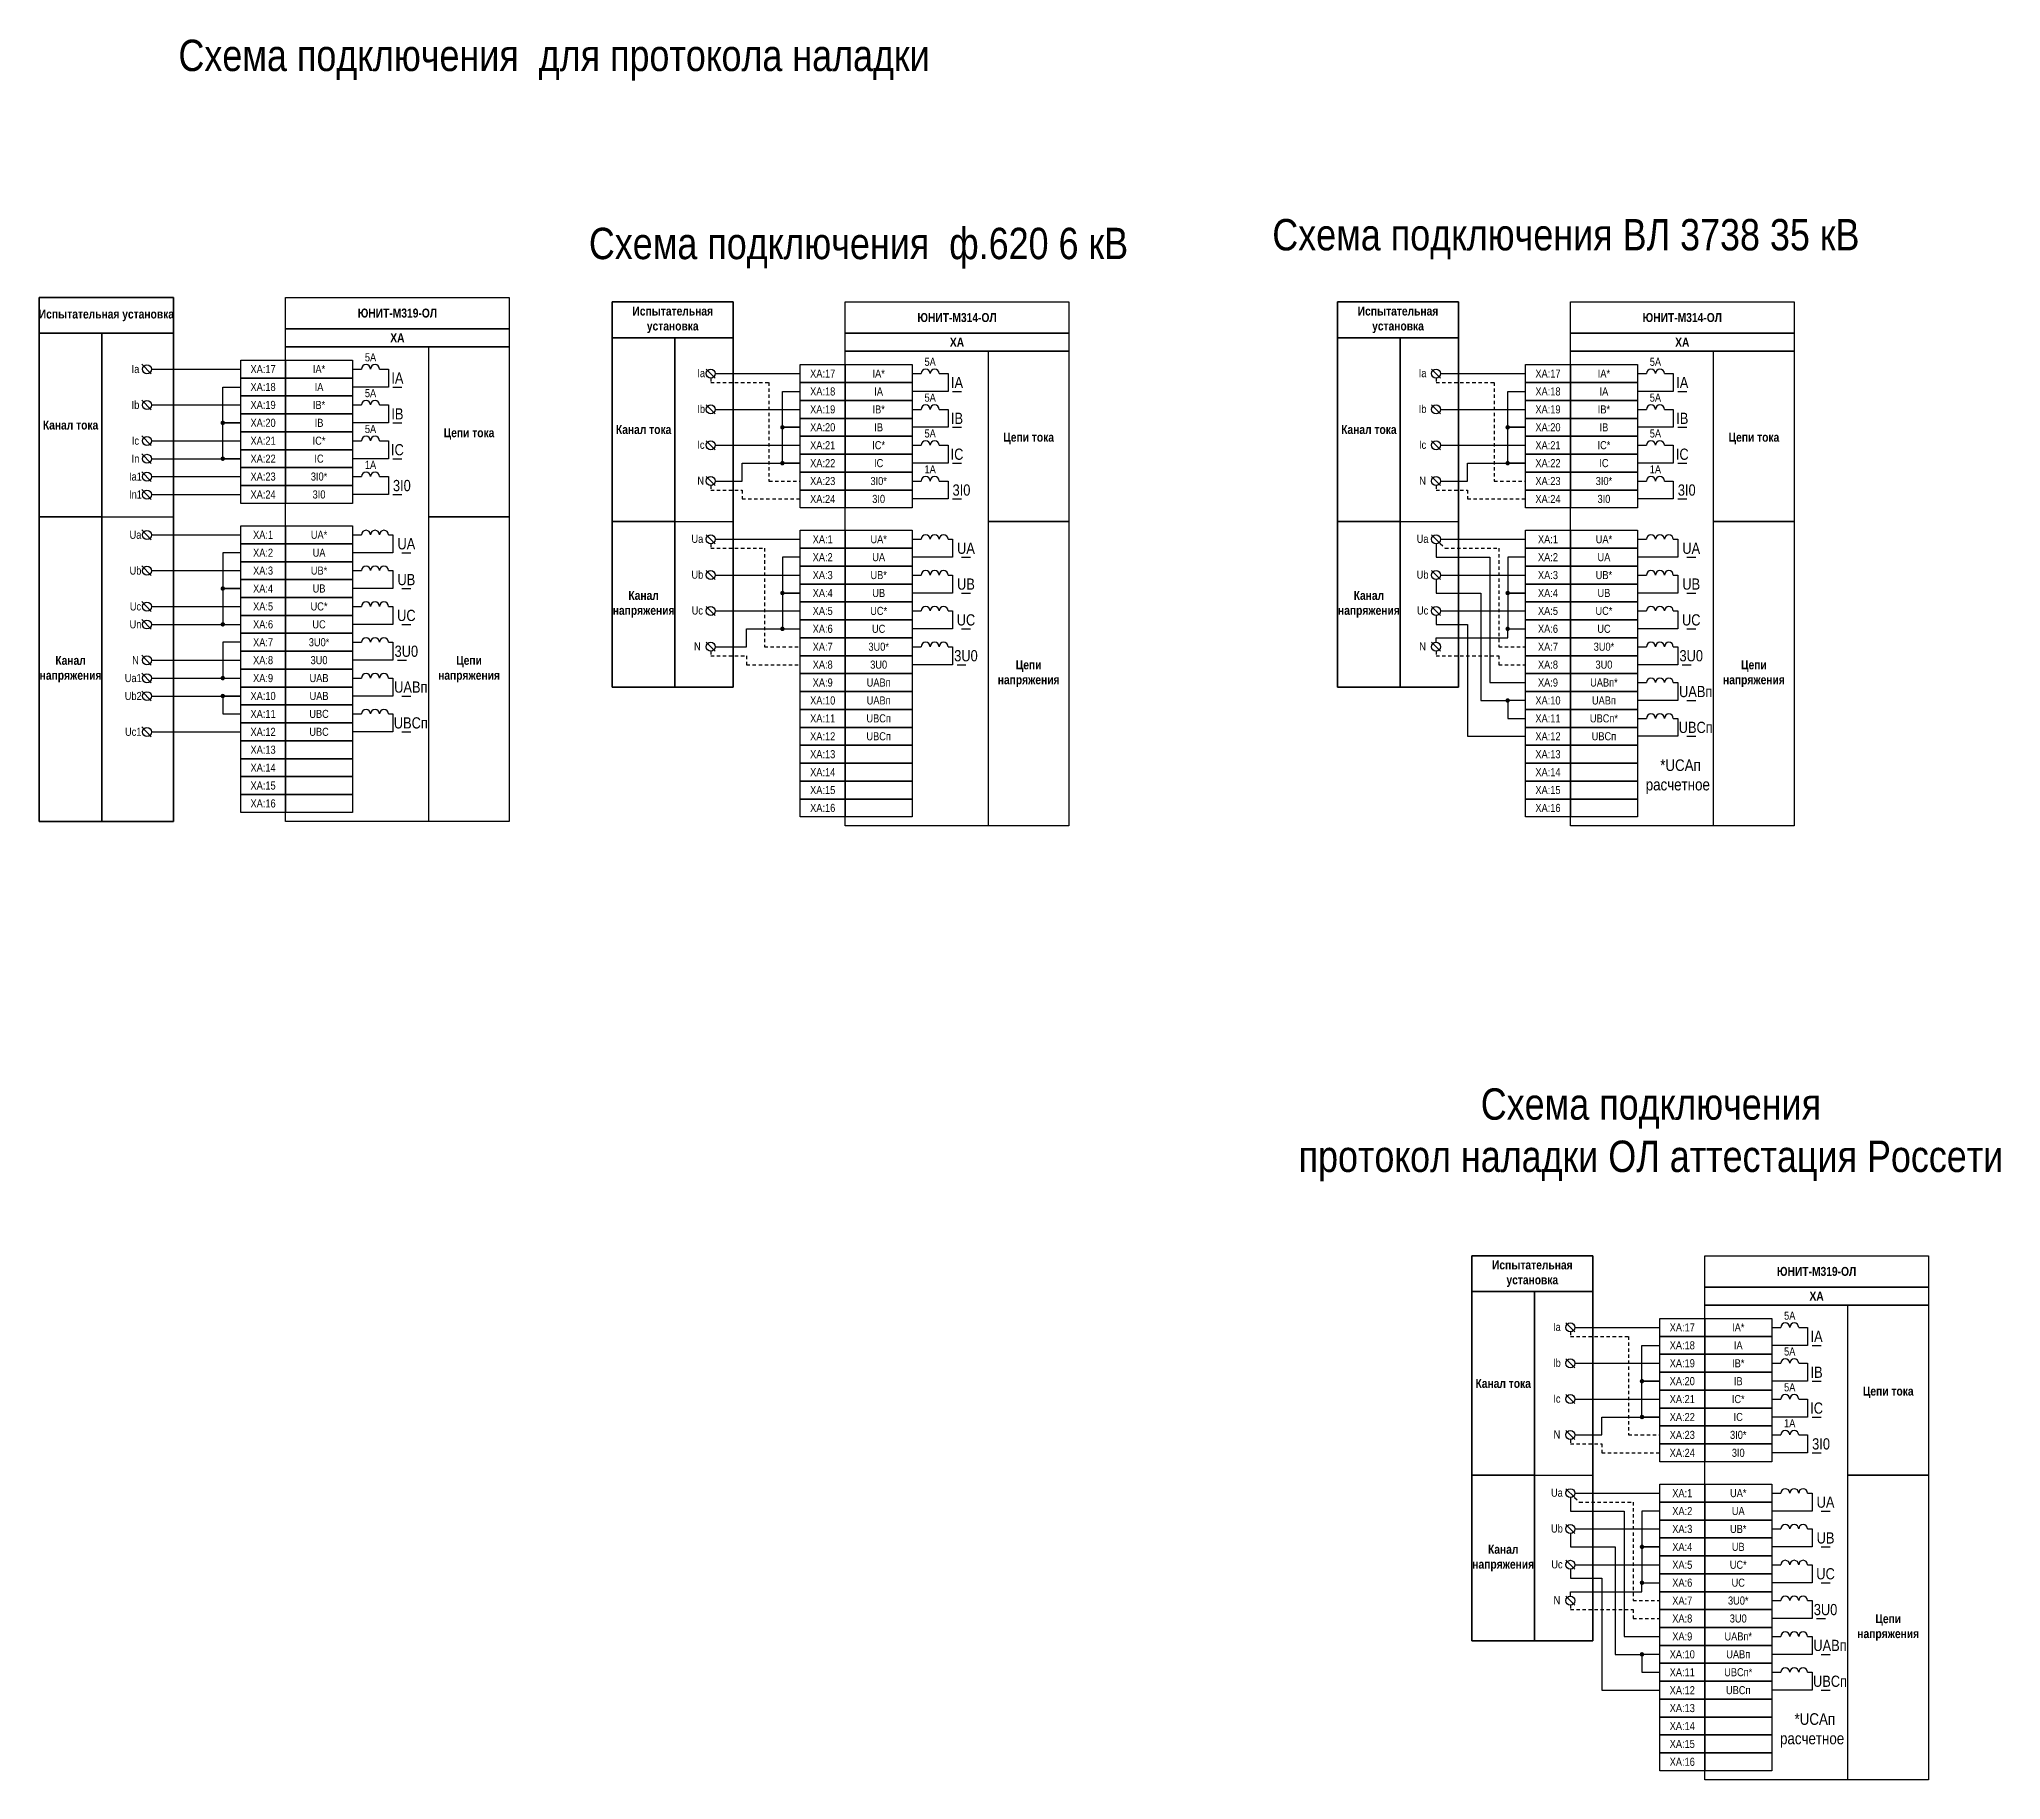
# Model space of a CAD drawing. Header units: millimetres. Extents: x 56 to 1718, y 114 to 1217.
# Drawn here: x 1280 to 1718.1, y 114 to 502.7 of the extents above; entities that cross this region are included whole.
import ezdxf
from ezdxf.enums import TextEntityAlignment as Align

# ---------------------------------------------------------------- set-up
doc = ezdxf.new("R2010")
doc.units = ezdxf.units.MM
doc.set_wipeout_variables(frame=1)
doc.linetypes.add('JIS_02_0.7', pattern=[1.35, 0.75, -0.6])
doc.layers.add('AM_4', color=3, linetype='Continuous', lineweight=25)
doc.layers.add('Основная', color=7, linetype='Continuous')
doc.styles.add('1.8_Gost_RD', font='ARIALN.TTF', dxfattribs={"height": 1.8})
doc.styles.add('Narrow', font='ARIALN.TTF')
doc.styles.add('Вывод', font='ARIALN.TTF', dxfattribs={"height": 2.5})
doc.styles.add('Компонент', font='ARIALN.TTF', dxfattribs={"height": 3.5})

msp = doc.modelspace()

# ---------------------------------------------------------------- texts
at = {"ltscale": 100, "attachment_point": 5, "style": '1.8_Gost_RD'}
for s, insert, char_height, width in [('{\\fArial Narrow|b1|i0|c204|p34;ЮНИТ-М319-ОЛ}', (1360, 441.5), 2, 50), ('{\\fArial Narrow|b1|i0|c204|p34;Испытательная установка}', (1421.5, 440), 2, 27), ('{\\fArial Narrow|b1|i0|c204|p34;Испытательная установка}', (1583.5, 440), 2, 27), ('{\\fArial Narrow|b1|i0|c204|p34;Испытательная установка}', (1295, 441), 2, 30), ('{\\fArial Narrow|b1|i0|c204|p34;ЮНИТ-М314-ОЛ}', (1485, 440.5), 2, 50), ('{\\fArial Narrow|b1|i0|c204|p34;ЮНИТ-М314-ОЛ}', (1647, 440.5), 2, 50), ('{\\fArial Narrow|b1|i0|c204|p34;ХА}', (1360, 436), 2, 50), ('{\\fArial Narrow|b1|i0|c204|p34;ХА}', (1485, 435), 2, 50), ('{\\fArial Narrow|b1|i0|c204|p34;ХА}', (1647, 435), 2, 50), ('Iа', (1301.5, 429), 1.8, 15), ('XA:17', (1330, 429), 1.8, 10), ('IA*', (1342.5, 429), 1.8, 15), ('5А', (1354, 431.62), 1.8, 6), ('5А', (1479, 430.62), 1.8, 6), ('5А', (1641, 430.62), 1.8, 6), ('XA:18', (1330, 425), 1.8, 10), ('IA', (1342.5, 425), 1.8, 15), ('XA:17', (1455, 428), 1.8, 10), ('IA*', (1467.5, 428), 1.8, 15), ('XA:17', (1617, 428), 1.8, 10), ('IA*', (1629.5, 428), 1.8, 15), ('Ib', (1301.5, 421), 1.8, 15), ('XA:19', (1330, 421), 1.8, 10), ('IВ*', (1342.5, 421), 1.8, 15), ('5А', (1354, 423.62), 1.8, 6), ('XA:18', (1455, 424), 1.8, 10), ('XA:19', (1455, 420), 1.8, 10), ('IВ*', (1467.5, 420), 1.8, 15), ('IA', (1467.5, 424), 1.8, 15), ('5А', (1479, 422.62), 1.8, 6), ('XA:18', (1617, 424), 1.8, 10), ('XA:19', (1617, 420), 1.8, 10), ('IВ*', (1629.5, 420), 1.8, 15), ('IA', (1629.5, 424), 1.8, 15), ('5А', (1641, 422.62), 1.8, 6), ('{\\fArial Narrow|b1|i0|c204|p34;Канал тока}', (1287, 416.5), 2, 14), ('XA:20', (1330, 417), 1.8, 10), ('IВ', (1342.5, 417), 1.8, 15), ('5А', (1354, 415.62), 1.8, 6), ('{\\fArial Narrow|b1|i0|c204|p34;Канал тока}', (1415, 415.5), 2, 14), ('XA:20', (1455, 416), 1.8, 10), ('IВ', (1467.5, 416), 1.8, 15), ('{\\fArial Narrow|b1|i0|c204|p34;Канал тока}', (1577, 415.5), 2, 14), ('XA:20', (1617, 416), 1.8, 10), ('IВ', (1629.5, 416), 1.8, 15), ('Iс', (1301.5, 413), 1.8, 15), ('XA:21', (1330, 413), 1.8, 10), ('IС*', (1342.5, 413), 1.8, 15), ('{\\fArial Narrow|b1|i0|c204|p34;Цепи тока}', (1376, 414.5), 2, 18), ('XA:21', (1455, 412), 1.8, 10), ('IС*', (1467.5, 412), 1.8, 15), ('5А', (1479, 414.62), 1.8, 6), ('{\\fArial Narrow|b1|i0|c204|p34;Цепи тока}', (1501, 413.5), 2, 18), ('XA:21', (1617, 412), 1.8, 10), ('IС*', (1629.5, 412), 1.8, 15), ('5А', (1641, 414.62), 1.8, 6), ('{\\fArial Narrow|b1|i0|c204|p34;Цепи тока}', (1663, 413.5), 2, 18), ('In', (1301.5, 409), 1.8, 15), ('XA:22', (1330, 409), 1.8, 10), ('IC', (1342.5, 409), 1.8, 15), ('1А', (1354, 407.62), 1.8, 6), ('XA:22', (1455, 408), 1.8, 10), ('IC', (1467.5, 408), 1.8, 15), ('1А', (1479, 406.62), 1.8, 6), ('XA:22', (1617, 408), 1.8, 10), ('IC', (1629.5, 408), 1.8, 15), ('1А', (1641, 406.62), 1.8, 6), ('Iа1', (1301.5, 405), 1.8, 15), ('XA:23', (1330, 405), 1.8, 10), ('3I0*', (1342.5, 405), 1.8, 15), ('XA:23', (1455, 404), 1.8, 10), ('3I0*', (1467.5, 404), 1.8, 15), ('XA:23', (1617, 404), 1.8, 10), ('3I0*', (1629.5, 404), 1.8, 15), ('In1', (1301.5, 401), 1.8, 15), ('XA:24', (1330, 401), 1.8, 10), ('3I0', (1342.5, 401), 1.8, 15), ('XA:24', (1455, 400), 1.8, 10), ('3I0', (1467.5, 400), 1.8, 15), ('XA:24', (1617, 400), 1.8, 10), ('3I0', (1629.5, 400), 1.8, 15), ('Uа', (1301.5, 392), 1.8, 15), ('XA:1', (1330, 392), 1.8, 10), ('UA*', (1342.5, 392), 1.8, 15), ('XA:1', (1455, 391), 1.8, 10), ('UA*', (1467.5, 391), 1.8, 15), ('XA:1', (1617, 391), 1.8, 10), ('UA*', (1629.5, 391), 1.8, 15), ('XA:2', (1330, 388), 1.8, 10), ('UA', (1342.5, 388), 1.8, 15), ('XA:2', (1455, 387), 1.8, 10), ('UA', (1467.5, 387), 1.8, 15), ('XA:2', (1617, 387), 1.8, 10), ('UA', (1629.5, 387), 1.8, 15), ('Ub', (1301.5, 384), 1.8, 15), ('XA:3', (1330, 384), 1.8, 10), ('UB*', (1342.5, 384), 1.8, 15), ('XA:3', (1455, 383), 1.8, 10), ('UB*', (1467.5, 383), 1.8, 15), ('XA:3', (1617, 383), 1.8, 10), ('UB*', (1629.5, 383), 1.8, 15), ('Uc', (1301.5, 376), 1.8, 15), ('XA:4', (1330, 380), 1.8, 10), ('XA:5', (1330, 376), 1.8, 10), ('UC*', (1342.5, 376), 1.8, 15), ('UB', (1342.5, 380), 1.8, 15), ('{\\fArial Narrow|b1|i0|c204|p34;Канал напряжения}', (1415, 376.5), 2, 14), ('XA:4', (1455, 379), 1.8, 10), ('UB', (1467.5, 379), 1.8, 15), ('{\\fArial Narrow|b1|i0|c204|p34;Канал напряжения}', (1577, 376.5), 2, 14), ('XA:4', (1617, 379), 1.8, 10), ('UB', (1629.5, 379), 1.8, 15), ('Un', (1301.5, 372), 1.8, 15), ('XA:6', (1330, 372), 1.8, 10), ('UC', (1342.5, 372), 1.8, 15), ('XA:5', (1455, 375), 1.8, 10), ('UC*', (1467.5, 375), 1.8, 15), ('XA:5', (1617, 375), 1.8, 10), ('UC*', (1629.5, 375), 1.8, 15), ('XA:7', (1330, 368), 1.8, 10), ('3U0*', (1342.5, 368), 1.8, 15), ('XA:6', (1455, 371), 1.8, 10), ('UC', (1467.5, 371), 1.8, 15), ('XA:6', (1617, 371), 1.8, 10), ('UC', (1629.5, 371), 1.8, 15), ('{\\fArial Narrow|b1|i0|c204|p34;Канал напряжения}', (1287, 362), 2, 14), ('N', (1301.5, 364), 1.8, 15), ('XA:8', (1330, 364), 1.8, 10), ('3U0', (1342.5, 364), 1.8, 15), ('{\\fArial Narrow|b1|i0|c204|p34;Цепи напряжения}', (1376, 362), 2, 18), ('XA:7', (1455, 367), 1.8, 10), ('XA:8', (1455, 363), 1.8, 10), ('3U0*', (1467.5, 367), 1.8, 15), ('3U0', (1467.5, 363), 1.8, 15), ('{\\fArial Narrow|b1|i0|c204|p34;Цепи напряжения}', (1501, 361), 2, 18), ('XA:7', (1617, 367), 1.8, 10), ('XA:8', (1617, 363), 1.8, 10), ('3U0*', (1629.5, 367), 1.8, 15), ('3U0', (1629.5, 363), 1.8, 15), ('{\\fArial Narrow|b1|i0|c204|p34;Цепи напряжения}', (1663, 361), 2, 18), ('Ua1', (1301, 360), 1.8, 14), ('XA:9', (1330, 360), 1.8, 10), ('UАВ', (1342.5, 360), 1.8, 15), ('XA:9', (1455, 359), 1.8, 10), ('UАВп', (1467.5, 359), 1.8, 15), ('XA:9', (1617, 359), 1.8, 10), ('UАВп*', (1629.5, 359), 1.8, 15), ('Ub2', (1301, 356), 1.8, 14), ('XA:10', (1330, 356), 1.8, 10), ('UАВ', (1342.5, 356), 1.8, 15), ('XA:10', (1455, 355), 1.8, 10), ('UАВп', (1467.5, 355), 1.8, 15), ('XA:10', (1617, 355), 1.8, 10), ('UАВп', (1629.5, 355), 1.8, 15), ('XA:11', (1330, 352), 1.8, 10), ('UВС', (1342.5, 352), 1.8, 15), ('XA:11', (1455, 351), 1.8, 10), ('UВСп', (1467.5, 351), 1.8, 15), ('XA:11', (1617, 351), 1.8, 10), ('UВСп*', (1629.5, 351), 1.8, 15), ('Uc1', (1301, 348), 1.8, 14), ('XA:12', (1330, 348), 1.8, 10), ('UВС', (1342.5, 348), 1.8, 15), ('XA:12', (1455, 347), 1.8, 10), ('UВСп', (1467.5, 347), 1.8, 15), ('XA:12', (1617, 347), 1.8, 10), ('UВСп', (1629.5, 347), 1.8, 15), ('XA:13', (1330, 344), 1.8, 10), ('XA:13', (1455, 343), 1.8, 10), ('XA:13', (1617, 343), 1.8, 10), ('XA:14', (1330, 340), 1.8, 10), ('XA:14', (1455, 339), 1.8, 10), ('XA:14', (1617, 339), 1.8, 10), ('XA:15', (1330, 336), 1.8, 10), ('XA:15', (1455, 335), 1.8, 10), ('XA:15', (1617, 335), 1.8, 10), ('XA:16', (1330, 332), 1.8, 10), ('XA:16', (1455, 331), 1.8, 10), ('XA:16', (1617, 331), 1.8, 10), ('{\\fArial Narrow|b1|i0|c204|p34;Испытательная установка}', (1613.5, 227), 2, 27), ('{\\fArial Narrow|b1|i0|c204|p34;ЮНИТ-М319-ОЛ}', (1677, 227.5), 2, 50), ('{\\fArial Narrow|b1|i0|c204|p34;ХА}', (1677, 222), 2, 50), ('XA:17', (1647, 215), 1.8, 10), ('IA*', (1659.5, 215), 1.8, 15), ('5А', (1671, 217.62), 1.8, 6), ('XA:18', (1647, 211), 1.8, 10), ('IA', (1659.5, 211), 1.8, 15), ('5А', (1671, 209.62), 1.8, 6), ('XA:19', (1647, 207), 1.8, 10), ('IВ*', (1659.5, 207), 1.8, 15), ('{\\fArial Narrow|b1|i0|c204|p34;Канал тока}', (1607, 202.5), 2, 14), ('XA:20', (1647, 203), 1.8, 10), ('IВ', (1659.5, 203), 1.8, 15), ('5А', (1671, 201.62), 1.8, 6), ('{\\fArial Narrow|b1|i0|c204|p34;Цепи тока}', (1693, 200.5), 2, 18), ('XA:21', (1647, 199), 1.8, 10), ('IС*', (1659.5, 199), 1.8, 15), ('XA:22', (1647, 195), 1.8, 10), ('IC', (1659.5, 195), 1.8, 15), ('1А', (1671, 193.62), 1.8, 6), ('XA:23', (1647, 191), 1.8, 10), ('3I0*', (1659.5, 191), 1.8, 15), ('XA:24', (1647, 187), 1.8, 10), ('3I0', (1659.5, 187), 1.8, 15), ('XA:1', (1647, 178), 1.8, 10), ('UA*', (1659.5, 178), 1.8, 15), ('XA:2', (1647, 174), 1.8, 10), ('XA:3', (1647, 170), 1.8, 10), ('UB*', (1659.5, 170), 1.8, 15), ('UA', (1659.5, 174), 1.8, 15), ('XA:4', (1647, 166), 1.8, 10), ('UB', (1659.5, 166), 1.8, 15), ('{\\fArial Narrow|b1|i0|c204|p34;Канал напряжения}', (1607, 163.5), 2, 14), ('XA:5', (1647, 162), 1.8, 10), ('UC*', (1659.5, 162), 1.8, 15), ('XA:6', (1647, 158), 1.8, 10), ('UC', (1659.5, 158), 1.8, 15), ('XA:7', (1647, 154), 1.8, 10), ('3U0*', (1659.5, 154), 1.8, 15), ('XA:8', (1647, 150), 1.8, 10), ('3U0', (1659.5, 150), 1.8, 15), ('{\\fArial Narrow|b1|i0|c204|p34;Цепи напряжения}', (1693, 148), 2, 18), ('XA:9', (1647, 146), 1.8, 10), ('UАВп*', (1659.5, 146), 1.8, 15), ('XA:10', (1647, 142), 1.8, 10), ('UАВп', (1659.5, 142), 1.8, 15), ('XA:11', (1647, 138), 1.8, 10), ('UВСп*', (1659.5, 138), 1.8, 15), ('XA:12', (1647, 134), 1.8, 10), ('UВСп', (1659.5, 134), 1.8, 15), ('XA:13', (1647, 130), 1.8, 10), ('XA:14', (1647, 126), 1.8, 10), ('XA:15', (1647, 122), 1.8, 10), ('XA:16', (1647, 118), 1.8, 10)]:
    msp.add_mtext(s, dxfattribs=dict(at, insert=insert, char_height=char_height, width=width))
at = {"char_height": 3.8, "width": 16.5, "attachment_point": 5, "style": 'Narrow'}
for insert in [(1646, 338), (1676, 125)]:
    msp.add_mtext('\\pi-11.4,l11.4,t11.4; {\\H0.68421x;*UCAп \\Pрасчетное}', dxfattribs=dict(at, insert=insert))
at = {"layer": 'AM_4', "char_height": 7, "attachment_point": 5, "style": 'Narrow'}
for s, insert, width in [('\\pi-21,l21,t21;Схема подключения  для протокола наладки', (1395, 498), 218), ('\\pi-21,l21,t21;Схема подключения  ф.620 6 кВ', (1463, 456), 122), ('\\pi-21,l21,t21;Схема подключения ВЛ 3738 35 кВ', (1621, 458), 138.5665), ('\\pi-21,l21,t21;Схема подключения \\Pпротокол наладки ОЛ аттестация Россети', (1640, 258), 153)]:
    msp.add_mtext(s, dxfattribs=dict(at, insert=insert, width=width))

# ---------------------------------------------------------------- blocks, each defined once
blk = doc.blocks.new('*U314')
at = {"layer": 'Основная', "ltscale": 0.25}
blk.add_line((-1, 0), (1, 0), dxfattribs=at)
at = {"layer": 'Основная', "style": 'Вывод'}
blk.add_attdef('ОЦ', text='', height=2.5, dxfattribs=at).set_placement((0, 2), align=Align.MIDDLE_CENTER)
blk = doc.blocks.new('*U1083')
at = {"layer": 'Основная', "ltscale": 0.25}
blk.add_line((-1, 0), (1, 0), dxfattribs=at)
at = {"layer": 'Основная', "style": 'Вывод'}
blk.add_attdef('ОЦ', text='', height=2.5, dxfattribs=at).set_placement((1, 2), align=Align.MIDDLE_CENTER)
blk = doc.blocks.new('*U1093')
at = {"layer": 'Основная', "ltscale": 0.25}
blk.add_line((-1, 0), (1, 0), dxfattribs=at)
at = {"layer": 'Основная', "style": 'Вывод'}
blk.add_attdef('ОЦ', text='', height=2.5, dxfattribs=at).set_placement((0, 2), align=Align.MIDDLE_CENTER)
blk = doc.blocks.new('*U1174')
blk.add_wipeout([(1, -0.01), (0.98, -0.18), (0.96, -0.27), (0.94, -0.34), (0.91, -0.42), (0.88, -0.48), (0.85, -0.53), (0.83, -0.56), (0.8, -0.6), (0.75, -0.66), (0.7, -0.71), (0.66, -0.75), (0.64, -0.77), (0.62, -0.79), (0.58, -0.81), (0.53, -0.85), (0.5, -0.86), (0.46, -0.89), (0.41, -0.91), (0.35, -0.94), (0.3, -0.95), (0.23, -0.97), (0.18, -0.98), (0.12, -0.99), (0.06, -1), (0.02, -1), (-0.04, -1), (-0.1, -0.99), (-0.16, -0.99), (-0.24, -0.97), (-0.28, -0.96), (-0.34, -0.94), (-0.39, -0.92), (-0.44, -0.9), (-0.47, -0.88), (-0.52, -0.86), (-0.56, -0.83), (-0.6, -0.8), (-0.64, -0.77), (-0.68, -0.73), (-0.74, -0.67), (-0.77, -0.63), (-0.8, -0.6), (-0.84, -0.54), (-0.87, -0.5), (-0.9, -0.44), (-0.92, -0.38), (-0.94, -0.34), (-0.96, -0.29), (-0.97, -0.23), (-0.99, -0.16), (-1, -0.08), (-1, -0.02), (-1, 0.03), (-0.99, 0.11), (-0.98, 0.18), (-0.97, 0.24), (-0.96, 0.29), (-0.94, 0.34), (-0.92, 0.4), (-0.89, 0.46), (-0.87, 0.5), (-0.84, 0.54), (-0.8, 0.6), (-0.77, 0.64), (-0.71, 0.7), (-0.67, 0.74), (-0.67, 0.74), (-0.68, 0.73), (-0.65, 0.76), (-0.6, 0.8), (-0.56, 0.83), (-0.52, 0.85), (-0.47, 0.88), (-0.42, 0.91), (-0.37, 0.93), (-0.32, 0.95), (-0.27, 0.96), (-0.21, 0.98), (-0.15, 0.99), (-0.08, 1), (-0.03, 1), (0.08, 1), (0.14, 0.99), (0.21, 0.98), (0.34, 0.94), (0.4, 0.92), (0.46, 0.89), (0.52, 0.85), (0.56, 0.83), (0.6, 0.8), (0.64, 0.77), (0.67, 0.74), (0.7, 0.71), (0.75, 0.67), (0.78, 0.63), (0.82, 0.57), (0.84, 0.54), (0.9, 0.43), (0.94, 0.35), (0.96, 0.29), (0.97, 0.23), (0.99, 0.1), (1, 0.03)])
at = {"layer": 'Основная', "ltscale": 0.25}
blk.add_circle((0, 0), 1, dxfattribs=at)
blk = doc.blocks.new('*U1096')
at = {"layer": 'Основная'}
for tag, height, style, p in [('ОУ', 3.5, 'Компонент', (-3, 1)), ('В', 2.5, 'Вывод', (0, -3))]:
    blk.add_attdef(tag, text='', height=height, dxfattribs=dict(at, style=style)).set_placement(p, align=Align.MIDDLE_CENTER)
at = {"ltscale": 0.25}
blk.add_blockref('*U1174', (0, 0), dxfattribs=at)
at = {"layer": 'Основная', "ltscale": 0.25}
blk.add_line((1, -1), (-1, 1), dxfattribs=at)

# ---------------------------------------------------------------- hatches: boundary and pattern name
at = {"ltscale": 100}
h = msp.add_hatch(color=256, dxfattribs=at)
h.dxf.hatch_style = 1
h.paths.add_polyline_path([(1320.5, 417, -1), (1321.5, 417, -1)])
h = msp.add_hatch(color=256, dxfattribs=at)
h.dxf.hatch_style = 1
h.paths.add_polyline_path([(1445.5, 416, -1), (1446.5, 416, -1)])
h = msp.add_hatch(color=256, dxfattribs=at)
h.dxf.hatch_style = 1
h.paths.add_polyline_path([(1607.5, 416, -1), (1608.5, 416, -1)])
h = msp.add_hatch(color=256, dxfattribs=at)
h.dxf.hatch_style = 1
h.paths.add_polyline_path([(1320.5, 409, -1), (1321.5, 409, -1)])
h = msp.add_hatch(color=256, dxfattribs=at)
h.dxf.hatch_style = 1
h.paths.add_polyline_path([(1445.5, 408, -1), (1446.5, 408, -1)])
h = msp.add_hatch(color=256, dxfattribs=at)
h.dxf.hatch_style = 1
h.paths.add_polyline_path([(1607.5, 408, -1), (1608.5, 408, -1)])
h = msp.add_hatch(color=256, dxfattribs=at)
h.dxf.hatch_style = 1
h.paths.add_polyline_path([(1320.5, 380, -1), (1321.5, 380, -1)])
h = msp.add_hatch(color=256, dxfattribs=at)
h.dxf.hatch_style = 1
h.paths.add_polyline_path([(1445.5, 379, -1), (1446.5, 379, -1)])
h = msp.add_hatch(color=256, dxfattribs=at)
h.dxf.hatch_style = 1
h.paths.add_polyline_path([(1607.5, 379, -1), (1608.5, 379, -1)])
h = msp.add_hatch(color=256, dxfattribs=at)
h.dxf.hatch_style = 1
h.paths.add_polyline_path([(1320.5, 372, -1), (1321.5, 372, -1)])
h = msp.add_hatch(color=256, dxfattribs=at)
h.dxf.hatch_style = 1
h.paths.add_polyline_path([(1445.5, 371, -1), (1446.5, 371, -1)])
h = msp.add_hatch(color=256, dxfattribs=at)
h.dxf.hatch_style = 1
h.paths.add_polyline_path([(1607.5, 371, -1), (1608.5, 371, -1)])
h = msp.add_hatch(color=256, dxfattribs=at)
h.dxf.hatch_style = 1
h.paths.add_polyline_path([(1320.5, 360, -1), (1321.5, 360, -1)])
h = msp.add_hatch(color=256, dxfattribs=at)
h.dxf.hatch_style = 1
h.paths.add_polyline_path([(1320.5, 356, -1), (1321.5, 356, -1)])
h = msp.add_hatch(color=256, dxfattribs=at)
h.dxf.hatch_style = 1
h.paths.add_polyline_path([(1607.5, 355, -1), (1608.5, 355, -1)])
h = msp.add_hatch(color=256, dxfattribs=at)
h.dxf.hatch_style = 1
h.paths.add_polyline_path([(1637.5, 203, -1), (1638.5, 203, -1)])
h = msp.add_hatch(color=256, dxfattribs=at)
h.dxf.hatch_style = 1
h.paths.add_polyline_path([(1637.5, 195, -1), (1638.5, 195, -1)])
h = msp.add_hatch(color=256, dxfattribs=at)
h.dxf.hatch_style = 1
h.paths.add_polyline_path([(1637.5, 166, -1), (1638.5, 166, -1)])
h = msp.add_hatch(color=256, dxfattribs=at)
h.dxf.hatch_style = 1
h.paths.add_polyline_path([(1637.5, 158, -1), (1638.5, 158, -1)])
h = msp.add_hatch(color=256, dxfattribs=at)
h.dxf.hatch_style = 1
h.paths.add_polyline_path([(1637.5, 142, -1), (1638.5, 142, -1)])

# ---------------------------------------------------------------- linework, layer by layer
for p, q in [((1302.94, 430.09), (1305.03, 427.91)), ((1302.94, 422.09), (1305.03, 419.91)), ((1302.94, 414.09), (1305.03, 411.91)), ((1302.94, 410.09), (1305.03, 407.91)), ((1302.94, 406.09), (1305.03, 403.91)), ((1302.94, 402.09), (1305.03, 399.91)), ((1302.94, 393.09), (1305.03, 390.91)), ((1302.94, 385.09), (1305.03, 382.91)), ((1302.94, 377.09), (1305.03, 374.91)), ((1302.94, 373.09), (1305.03, 370.91)), ((1302.94, 365.09), (1305.03, 362.91)), ((1302.94, 361.09), (1305.03, 358.91)), ((1302.94, 357.09), (1305.03, 354.91)), ((1302.94, 349.09), (1305.03, 346.91))]:
    msp.add_line(p, q, dxfattribs=at)
for points in [[(1310, 445), (1280, 445), (1280, 328), (1310, 328)], [(1280, 445), (1310, 445), (1310, 437), (1280, 437)], [(1335, 445), (1385, 445), (1385, 438), (1335, 438)], [(1435, 444), (1408, 444), (1408, 358), (1435, 358)], [(1408, 444), (1435, 444), (1435, 436), (1408, 436)], [(1460, 444), (1510, 444), (1510, 437), (1460, 437)], [(1597, 444), (1570, 444), (1570, 358), (1597, 358)], [(1570, 444), (1597, 444), (1597, 436), (1570, 436)], [(1622, 444), (1672, 444), (1672, 437), (1622, 437)], [(1280, 437), (1294, 437), (1294, 396), (1280, 396)], [(1294, 437), (1310, 437), (1310, 328), (1294, 328)], [(1335, 438), (1385, 438), (1385, 434), (1335, 434)], [(1335, 434), (1385, 434), (1385, 328), (1335, 328)], [(1367, 434), (1385, 434), (1385, 396), (1367, 396)], [(1408, 436), (1422, 436), (1422, 395), (1408, 395)], [(1422, 436), (1435, 436), (1435, 358), (1422, 358)], [(1460, 437), (1510, 437), (1510, 433), (1460, 433)], [(1570, 436), (1584, 436), (1584, 395), (1570, 395)], [(1584, 436), (1597, 436), (1597, 358), (1584, 358)], [(1622, 437), (1672, 437), (1672, 433), (1622, 433)], [(1325, 431), (1335, 431), (1335, 427), (1325, 427)], [(1335, 431), (1350, 431), (1350, 427), (1335, 427)], [(1450, 430), (1460, 430), (1460, 426), (1450, 426)], [(1460, 433), (1510, 433), (1510, 327), (1460, 327)], [(1460, 430), (1475, 430), (1475, 426), (1460, 426)], [(1492, 433), (1510, 433), (1510, 395), (1492, 395)], [(1612, 430), (1622, 430), (1622, 426), (1612, 426)], [(1622, 433), (1672, 433), (1672, 327), (1622, 327)], [(1622, 430), (1637, 430), (1637, 426), (1622, 426)], [(1654, 433), (1672, 433), (1672, 395), (1654, 395)], [(1325, 427), (1335, 427), (1335, 423), (1325, 423)], [(1335, 427), (1350, 427), (1350, 423), (1335, 423)], [(1450, 426), (1460, 426), (1460, 422), (1450, 422)], [(1460, 426), (1475, 426), (1475, 422), (1460, 422)], [(1612, 426), (1622, 426), (1622, 422), (1612, 422)], [(1622, 426), (1637, 426), (1637, 422), (1622, 422)], [(1325, 423), (1335, 423), (1335, 419), (1325, 419)], [(1335, 423), (1350, 423), (1350, 419), (1335, 419)], [(1450, 422), (1460, 422), (1460, 418), (1450, 418)], [(1460, 422), (1475, 422), (1475, 418), (1460, 418)], [(1612, 422), (1622, 422), (1622, 418), (1612, 418)], [(1622, 422), (1637, 422), (1637, 418), (1622, 418)], [(1325, 419), (1335, 419), (1335, 415), (1325, 415)], [(1335, 419), (1350, 419), (1350, 415), (1335, 415)], [(1450, 418), (1460, 418), (1460, 414), (1450, 414)], [(1460, 418), (1475, 418), (1475, 414), (1460, 414)], [(1612, 418), (1622, 418), (1622, 414), (1612, 414)], [(1622, 418), (1637, 418), (1637, 414), (1622, 414)], [(1325, 415), (1335, 415), (1335, 411), (1325, 411)], [(1335, 415), (1350, 415), (1350, 411), (1335, 411)], [(1450, 414), (1460, 414), (1460, 410), (1450, 410)], [(1460, 414), (1475, 414), (1475, 410), (1460, 410)], [(1612, 414), (1622, 414), (1622, 410), (1612, 410)], [(1622, 414), (1637, 414), (1637, 410), (1622, 410)], [(1325, 411), (1335, 411), (1335, 407), (1325, 407)], [(1335, 411), (1350, 411), (1350, 407), (1335, 407)], [(1450, 410), (1460, 410), (1460, 406), (1450, 406)], [(1460, 410), (1475, 410), (1475, 406), (1460, 406)], [(1612, 410), (1622, 410), (1622, 406), (1612, 406)], [(1622, 410), (1637, 410), (1637, 406), (1622, 406)], [(1325, 407), (1335, 407), (1335, 403), (1325, 403)], [(1335, 407), (1350, 407), (1350, 403), (1335, 403)], [(1450, 406), (1460, 406), (1460, 402), (1450, 402)], [(1460, 406), (1475, 406), (1475, 402), (1460, 402)], [(1612, 406), (1622, 406), (1622, 402), (1612, 402)], [(1622, 406), (1637, 406), (1637, 402), (1622, 402)], [(1325, 403), (1335, 403), (1335, 399), (1325, 399)], [(1335, 403), (1350, 403), (1350, 399), (1335, 399)], [(1450, 402), (1460, 402), (1460, 398), (1450, 398)], [(1460, 402), (1475, 402), (1475, 398), (1460, 398)], [(1612, 402), (1622, 402), (1622, 398), (1612, 398)], [(1622, 402), (1637, 402), (1637, 398), (1622, 398)], [(1280, 396), (1294, 396), (1294, 328), (1280, 328)], [(1367, 396), (1385, 396), (1385, 328), (1367, 328)], [(1408, 395), (1422, 395), (1422, 358), (1408, 358)], [(1492, 395), (1510, 395), (1510, 327), (1492, 327)], [(1570, 395), (1584, 395), (1584, 358), (1570, 358)], [(1654, 395), (1672, 395), (1672, 327), (1654, 327)], [(1325, 394), (1335, 394), (1335, 390), (1325, 390)], [(1325, 390), (1335, 390), (1335, 386), (1325, 386)], [(1335, 394), (1350, 394), (1350, 390), (1335, 390)], [(1335, 390), (1350, 390), (1350, 386), (1335, 386)], [(1450, 393), (1460, 393), (1460, 389), (1450, 389)], [(1460, 393), (1475, 393), (1475, 389), (1460, 389)], [(1612, 393), (1622, 393), (1622, 389), (1612, 389)], [(1622, 393), (1637, 393), (1637, 389), (1622, 389)], [(1325, 386), (1335, 386), (1335, 382), (1325, 382)], [(1335, 386), (1350, 386), (1350, 382), (1335, 382)], [(1450, 389), (1460, 389), (1460, 385), (1450, 385)], [(1460, 389), (1475, 389), (1475, 385), (1460, 385)], [(1612, 389), (1622, 389), (1622, 385), (1612, 385)], [(1622, 389), (1637, 389), (1637, 385), (1622, 385)], [(1325, 382), (1335, 382), (1335, 378), (1325, 378)], [(1335, 382), (1350, 382), (1350, 378), (1335, 378)], [(1450, 385), (1460, 385), (1460, 381), (1450, 381)], [(1460, 385), (1475, 385), (1475, 381), (1460, 381)], [(1612, 385), (1622, 385), (1622, 381), (1612, 381)], [(1622, 385), (1637, 385), (1637, 381), (1622, 381)], [(1325, 378), (1335, 378), (1335, 374), (1325, 374)], [(1335, 378), (1350, 378), (1350, 374), (1335, 374)], [(1450, 381), (1460, 381), (1460, 377), (1450, 377)], [(1450, 377), (1460, 377), (1460, 373), (1450, 373)], [(1460, 381), (1475, 381), (1475, 377), (1460, 377)], [(1460, 377), (1475, 377), (1475, 373), (1460, 373)], [(1612, 381), (1622, 381), (1622, 377), (1612, 377)], [(1612, 377), (1622, 377), (1622, 373), (1612, 373)], [(1622, 381), (1637, 381), (1637, 377), (1622, 377)], [(1622, 377), (1637, 377), (1637, 373), (1622, 373)], [(1325, 374), (1335, 374), (1335, 370), (1325, 370)], [(1335, 374), (1350, 374), (1350, 370), (1335, 370)], [(1450, 373), (1460, 373), (1460, 369), (1450, 369)], [(1460, 373), (1475, 373), (1475, 369), (1460, 369)], [(1612, 373), (1622, 373), (1622, 369), (1612, 369)], [(1622, 373), (1637, 373), (1637, 369), (1622, 369)], [(1325, 370), (1335, 370), (1335, 366), (1325, 366)], [(1335, 370), (1350, 370), (1350, 366), (1335, 366)], [(1450, 369), (1460, 369), (1460, 365), (1450, 365)], [(1460, 369), (1475, 369), (1475, 365), (1460, 365)], [(1612, 369), (1622, 369), (1622, 365), (1612, 365)], [(1622, 369), (1637, 369), (1637, 365), (1622, 365)], [(1325, 366), (1335, 366), (1335, 362), (1325, 362)], [(1335, 366), (1350, 366), (1350, 362), (1335, 362)], [(1450, 365), (1460, 365), (1460, 361), (1450, 361)], [(1460, 365), (1475, 365), (1475, 361), (1460, 361)], [(1612, 365), (1622, 365), (1622, 361), (1612, 361)], [(1622, 365), (1637, 365), (1637, 361), (1622, 361)], [(1325, 362), (1335, 362), (1335, 358), (1325, 358)], [(1335, 362), (1350, 362), (1350, 358), (1335, 358)], [(1450, 361), (1460, 361), (1460, 357), (1450, 357)], [(1460, 361), (1475, 361), (1475, 357), (1460, 357)], [(1612, 361), (1622, 361), (1622, 357), (1612, 357)], [(1622, 361), (1637, 361), (1637, 357), (1622, 357)], [(1325, 358), (1335, 358), (1335, 354), (1325, 354)], [(1335, 358), (1350, 358), (1350, 354), (1335, 354)], [(1450, 357), (1460, 357), (1460, 353), (1450, 353)], [(1460, 357), (1475, 357), (1475, 353), (1460, 353)], [(1612, 357), (1622, 357), (1622, 353), (1612, 353)], [(1622, 357), (1637, 357), (1637, 353), (1622, 353)], [(1325, 354), (1335, 354), (1335, 350), (1325, 350)], [(1335, 354), (1350, 354), (1350, 350), (1335, 350)], [(1450, 353), (1460, 353), (1460, 349), (1450, 349)], [(1460, 353), (1475, 353), (1475, 349), (1460, 349)], [(1612, 353), (1622, 353), (1622, 349), (1612, 349)], [(1622, 353), (1637, 353), (1637, 349), (1622, 349)], [(1325, 350), (1335, 350), (1335, 346), (1325, 346)], [(1335, 350), (1350, 350), (1350, 346), (1335, 346)], [(1450, 349), (1460, 349), (1460, 345), (1450, 345)], [(1460, 349), (1475, 349), (1475, 345), (1460, 345)], [(1612, 349), (1622, 349), (1622, 345), (1612, 345)], [(1622, 349), (1637, 349), (1637, 345), (1622, 345)], [(1325, 346), (1335, 346), (1335, 342), (1325, 342)], [(1325, 342), (1335, 342), (1335, 338), (1325, 338)], [(1335, 346), (1350, 346), (1350, 342), (1335, 342)], [(1335, 342), (1350, 342), (1350, 338), (1335, 338)], [(1450, 345), (1460, 345), (1460, 341), (1450, 341)], [(1460, 345), (1475, 345), (1475, 341), (1460, 341)], [(1612, 345), (1622, 345), (1622, 341), (1612, 341)], [(1622, 345), (1637, 345), (1637, 341), (1622, 341)], [(1325, 338), (1335, 338), (1335, 334), (1325, 334)], [(1335, 338), (1350, 338), (1350, 334), (1335, 334)], [(1450, 341), (1460, 341), (1460, 337), (1450, 337)], [(1460, 341), (1475, 341), (1475, 337), (1460, 337)], [(1612, 341), (1622, 341), (1622, 337), (1612, 337)], [(1622, 341), (1637, 341), (1637, 337), (1622, 337)], [(1325, 334), (1335, 334), (1335, 330), (1325, 330)], [(1335, 334), (1350, 334), (1350, 330), (1335, 330)], [(1450, 337), (1460, 337), (1460, 333), (1450, 333)], [(1450, 333), (1460, 333), (1460, 329), (1450, 329)], [(1460, 337), (1475, 337), (1475, 333), (1460, 333)], [(1460, 333), (1475, 333), (1475, 329), (1460, 329)], [(1612, 337), (1622, 337), (1622, 333), (1612, 333)], [(1612, 333), (1622, 333), (1622, 329), (1612, 329)], [(1622, 337), (1637, 337), (1637, 333), (1622, 333)], [(1622, 333), (1637, 333), (1637, 329), (1622, 329)], [(1627, 231), (1600, 231), (1600, 145), (1627, 145)], [(1600, 231), (1627, 231), (1627, 223), (1600, 223)], [(1652, 231), (1702, 231), (1702, 224), (1652, 224)], [(1652, 224), (1702, 224), (1702, 220), (1652, 220)], [(1600, 223), (1614, 223), (1614, 182), (1600, 182)], [(1614, 223), (1627, 223), (1627, 145), (1614, 145)], [(1652, 220), (1702, 220), (1702, 114), (1652, 114)], [(1684, 220), (1702, 220), (1702, 182), (1684, 182)], [(1642, 217), (1652, 217), (1652, 213), (1642, 213)], [(1652, 217), (1667, 217), (1667, 213), (1652, 213)], [(1642, 213), (1652, 213), (1652, 209), (1642, 209)], [(1652, 213), (1667, 213), (1667, 209), (1652, 209)], [(1642, 209), (1652, 209), (1652, 205), (1642, 205)], [(1652, 209), (1667, 209), (1667, 205), (1652, 205)], [(1642, 205), (1652, 205), (1652, 201), (1642, 201)], [(1652, 205), (1667, 205), (1667, 201), (1652, 201)], [(1642, 201), (1652, 201), (1652, 197), (1642, 197)], [(1652, 201), (1667, 201), (1667, 197), (1652, 197)], [(1642, 197), (1652, 197), (1652, 193), (1642, 193)], [(1642, 193), (1652, 193), (1652, 189), (1642, 189)], [(1652, 197), (1667, 197), (1667, 193), (1652, 193)], [(1652, 193), (1667, 193), (1667, 189), (1652, 189)], [(1642, 189), (1652, 189), (1652, 185), (1642, 185)], [(1652, 189), (1667, 189), (1667, 185), (1652, 185)], [(1600, 182), (1614, 182), (1614, 145), (1600, 145)], [(1642, 180), (1652, 180), (1652, 176), (1642, 176)], [(1652, 180), (1667, 180), (1667, 176), (1652, 176)], [(1684, 182), (1702, 182), (1702, 114), (1684, 114)], [(1642, 176), (1652, 176), (1652, 172), (1642, 172)], [(1652, 176), (1667, 176), (1667, 172), (1652, 172)], [(1642, 172), (1652, 172), (1652, 168), (1642, 168)], [(1652, 172), (1667, 172), (1667, 168), (1652, 168)], [(1642, 168), (1652, 168), (1652, 164), (1642, 164)], [(1652, 168), (1667, 168), (1667, 164), (1652, 164)], [(1642, 164), (1652, 164), (1652, 160), (1642, 160)], [(1652, 164), (1667, 164), (1667, 160), (1652, 160)], [(1642, 160), (1652, 160), (1652, 156), (1642, 156)], [(1652, 160), (1667, 160), (1667, 156), (1652, 156)], [(1642, 156), (1652, 156), (1652, 152), (1642, 152)], [(1652, 156), (1667, 156), (1667, 152), (1652, 152)], [(1642, 152), (1652, 152), (1652, 148), (1642, 148)], [(1652, 152), (1667, 152), (1667, 148), (1652, 148)], [(1642, 148), (1652, 148), (1652, 144), (1642, 144)], [(1652, 148), (1667, 148), (1667, 144), (1652, 144)], [(1642, 144), (1652, 144), (1652, 140), (1642, 140)], [(1652, 144), (1667, 144), (1667, 140), (1652, 140)], [(1642, 140), (1652, 140), (1652, 136), (1642, 136)], [(1642, 136), (1652, 136), (1652, 132), (1642, 132)], [(1652, 140), (1667, 140), (1667, 136), (1652, 136)], [(1652, 136), (1667, 136), (1667, 132), (1652, 132)], [(1642, 132), (1652, 132), (1652, 128), (1642, 128)], [(1652, 132), (1667, 132), (1667, 128), (1652, 128)], [(1642, 128), (1652, 128), (1652, 124), (1642, 124)], [(1652, 128), (1667, 128), (1667, 124), (1652, 124)], [(1642, 124), (1652, 124), (1652, 120), (1642, 120)], [(1652, 124), (1667, 124), (1667, 120), (1652, 120)], [(1642, 120), (1652, 120), (1652, 116), (1642, 116)], [(1652, 120), (1667, 120), (1667, 116), (1652, 116)]]:
    msp.add_lwpolyline(points, close=True, dxfattribs=at)
for points in [[(1335, 434), (1385, 434)], [(1460, 433), (1510, 433)], [(1622, 433), (1672, 433)], [(1305.06, 429), (1325, 429)], [(1325, 409), (1321, 409), (1321, 417), (1325, 417), (1321, 417), (1321, 425), (1325, 425)], [(1350, 429), (1352, 429)], [(1356, 429), (1358, 429), (1358, 425), (1350, 425)], [(1430, 428), (1450, 428)], [(1475, 428), (1477, 428)], [(1481, 428), (1483, 428), (1483, 424), (1475, 424)], [(1592, 428), (1612, 428)], [(1637, 428), (1639, 428)], [(1643, 428), (1645, 428), (1645, 424), (1637, 424)], [(1305.06, 421), (1325, 421)], [(1350, 421), (1352, 421)], [(1356, 421), (1358, 421), (1358, 417), (1350, 417)], [(1450, 408), (1446, 408), (1446, 416), (1450, 416), (1446, 416), (1446, 424), (1450, 424)], [(1612, 408), (1608, 408), (1608, 416), (1612, 416), (1608, 416), (1608, 424), (1612, 424)], [(1430, 420), (1450, 420)], [(1475, 420), (1477, 420)], [(1481, 420), (1483, 420), (1483, 416), (1475, 416)], [(1592, 420), (1612, 420)], [(1637, 420), (1639, 420)], [(1643, 420), (1645, 420), (1645, 416), (1637, 416)], [(1305.06, 413), (1325, 413)], [(1350, 413), (1352, 413)], [(1356, 413), (1358, 413), (1358, 409), (1350, 409)], [(1430, 412), (1450, 412)], [(1475, 412), (1477, 412)], [(1481, 412), (1483, 412), (1483, 408), (1475, 408)], [(1592, 412), (1612, 412)], [(1637, 412), (1639, 412)], [(1643, 412), (1645, 412), (1645, 408), (1637, 408)], [(1305.06, 409), (1325, 409)], [(1430, 404), (1437, 404), (1437, 408), (1450, 408)], [(1592, 404), (1599, 404), (1599, 408), (1612, 408)], [(1305.06, 405), (1325, 405)], [(1350, 405), (1352, 405)], [(1356, 405), (1358, 405), (1358, 401), (1350, 401)], [(1475, 404), (1477, 404)], [(1481, 404), (1483, 404), (1483, 400), (1475, 400)], [(1637, 404), (1639, 404)], [(1643, 404), (1645, 404), (1645, 400), (1637, 400)], [(1305.06, 401), (1325, 401)], [(1294, 396), (1310, 396)], [(1422, 395), (1435, 395)], [(1584, 395), (1597, 395)], [(1305.06, 392), (1325, 392)], [(1350, 392), (1352, 392)], [(1358, 392), (1359, 392), (1359, 388), (1350, 388)], [(1430, 391), (1450, 391)], [(1475, 391), (1477, 391)], [(1483, 391), (1484, 391), (1484, 387), (1475, 387)], [(1593, 391), (1612, 391)], [(1637, 391), (1639, 391)], [(1645, 391), (1646, 391), (1646, 387), (1637, 387)], [(1325, 388), (1321, 388), (1321, 380), (1325, 380), (1321, 380), (1321, 372), (1325, 372)], [(1450, 387), (1446, 387), (1446, 379), (1450, 379), (1446, 379), (1446, 371), (1450, 371)], [(1612, 387), (1608, 387), (1608, 379), (1612, 379), (1608, 379), (1608, 371), (1612, 371)], [(1305.06, 384), (1325, 384)], [(1350, 384), (1352, 384)], [(1358, 384), (1359, 384), (1359, 380), (1350, 380)], [(1430, 383), (1450, 383)], [(1475, 383), (1477, 383)], [(1483, 383), (1484, 383), (1484, 379), (1475, 379)], [(1593, 383), (1612, 383)], [(1637, 383), (1639, 383)], [(1645, 383), (1646, 383), (1646, 379), (1637, 379)], [(1305.06, 376), (1325, 376)], [(1350, 376), (1352, 376)], [(1358, 376), (1359, 376), (1359, 372), (1350, 372)], [(1430, 375), (1450, 375)], [(1475, 375), (1477, 375)], [(1483, 375), (1484, 375), (1484, 371), (1475, 371)], [(1593, 375), (1612, 375)], [(1637, 375), (1639, 375)], [(1645, 375), (1646, 375), (1646, 371), (1637, 371)], [(1305.06, 372), (1325, 372)], [(1592, 368), (1592, 369), (1608, 369), (1608, 371), (1612, 371)], [(1305.06, 364), (1325, 364)], [(1325, 368), (1321, 368), (1321, 360), (1325, 360)], [(1350, 368), (1352, 368)], [(1358, 368), (1359, 368), (1359, 364), (1350, 364)], [(1475, 367), (1477, 367)], [(1483, 367), (1484, 367), (1484, 363), (1475, 363)], [(1637, 367), (1639, 367)], [(1645, 367), (1646, 367), (1646, 363), (1637, 363)], [(1305.06, 360), (1325, 360)], [(1350, 360), (1352, 360)], [(1358, 360), (1359, 360), (1359, 356), (1350, 356)], [(1305.06, 356), (1325, 356)], [(1325, 356), (1321, 356), (1321, 352), (1325, 352)], [(1612, 355), (1608, 355), (1608, 351), (1612, 351)], [(1637, 359), (1639, 359)], [(1645, 359), (1646, 359), (1646, 355), (1637, 355)], [(1350, 352), (1352, 352)], [(1358, 352), (1359, 352), (1359, 348), (1350, 348)], [(1637, 351), (1639, 351)], [(1645, 351), (1646, 351), (1646, 347), (1637, 347)], [(1305.06, 348), (1325, 348)], [(1652, 220), (1702, 220)], [(1622, 215), (1642, 215)], [(1667, 215), (1669, 215)], [(1673, 215), (1675, 215), (1675, 211), (1667, 211)], [(1642, 195), (1638, 195), (1638, 203), (1642, 203), (1638, 203), (1638, 211), (1642, 211)], [(1622, 207), (1642, 207)], [(1667, 207), (1669, 207)], [(1673, 207), (1675, 207), (1675, 203), (1667, 203)], [(1622, 199), (1642, 199)], [(1667, 199), (1669, 199)], [(1673, 199), (1675, 199), (1675, 195), (1667, 195)], [(1622, 191), (1629, 191), (1629, 195), (1642, 195)], [(1667, 191), (1669, 191)], [(1673, 191), (1675, 191), (1675, 187), (1667, 187)], [(1614, 182), (1627, 182)], [(1623, 178), (1642, 178)], [(1667, 178), (1669, 178)], [(1675, 178), (1676, 178), (1676, 174), (1667, 174)], [(1642, 174), (1638, 174), (1638, 166), (1642, 166), (1638, 166), (1638, 158), (1642, 158)], [(1623, 170), (1642, 170)], [(1667, 170), (1669, 170)], [(1675, 170), (1676, 170), (1676, 166), (1667, 166)], [(1622, 155), (1622, 156), (1638, 156), (1638, 158), (1642, 158)], [(1623, 162), (1642, 162)], [(1667, 162), (1669, 162)], [(1675, 162), (1676, 162), (1676, 158), (1667, 158)], [(1667, 154), (1669, 154)], [(1675, 154), (1676, 154), (1676, 150), (1667, 150)], [(1667, 146), (1669, 146)], [(1675, 146), (1676, 146), (1676, 142), (1667, 142)], [(1642, 142), (1638, 142), (1638, 138), (1642, 138)], [(1667, 138), (1669, 138)], [(1675, 138), (1676, 138), (1676, 134), (1667, 134)]]:
    msp.add_lwpolyline(points, dxfattribs=at)
at = {"linetype": 'JIS_02_0.7'}
for points in [[(1430, 390), (1430, 389), (1442, 389), (1442, 367), (1450, 367)], [(1592, 391), (1594, 389), (1606, 389), (1606, 367), (1612, 367)], [(1430, 366), (1430, 365), (1438, 365), (1438, 363), (1450, 363)], [(1592, 366), (1592, 365), (1606, 365), (1606, 363), (1612, 363)], [(1622, 178), (1624, 176), (1636, 176), (1636, 154), (1642, 154)], [(1622, 153), (1622, 152), (1636, 152), (1636, 150), (1642, 150)]]:
    msp.add_lwpolyline(points, dxfattribs=at)
at = {"ltscale": 100}
for centre in [(1304.06, 428.97), (1304.06, 420.97), (1304.06, 412.97), (1304.06, 408.97), (1304.06, 404.97), (1304.06, 400.97), (1304.06, 391.97), (1304.06, 383.97), (1304.06, 375.97), (1304.06, 371.97), (1304.06, 363.97), (1304.06, 359.97), (1304.06, 355.97), (1304.06, 347.97)]:
    msp.add_circle(centre, 1, dxfattribs=at)
for centre in [(1353, 429), (1355, 429), (1478, 428), (1480, 428), (1640, 428), (1642, 428), (1353, 421), (1355, 421), (1478, 420), (1480, 420), (1640, 420), (1642, 420), (1353, 413), (1355, 413), (1478, 412), (1480, 412), (1640, 412), (1642, 412), (1353, 405), (1355, 405), (1478, 404), (1480, 404), (1640, 404), (1642, 404), (1353, 392), (1355, 392), (1357, 392), (1478, 391), (1480, 391), (1482, 391), (1640, 391), (1642, 391), (1644, 391), (1353, 384), (1355, 384), (1357, 384), (1478, 383), (1480, 383), (1482, 383), (1640, 383), (1642, 383), (1644, 383), (1353, 376), (1355, 376), (1357, 376), (1478, 375), (1480, 375), (1482, 375), (1640, 375), (1642, 375), (1644, 375), (1353, 368), (1355, 368), (1357, 368), (1478, 367), (1480, 367), (1482, 367), (1640, 367), (1642, 367), (1644, 367), (1353, 360), (1355, 360), (1357, 360), (1640, 359), (1642, 359), (1644, 359), (1353, 352), (1355, 352), (1357, 352), (1640, 351), (1642, 351), (1644, 351), (1670, 215), (1672, 215), (1670, 207), (1672, 207), (1670, 199), (1672, 199), (1670, 191), (1672, 191), (1670, 178), (1672, 178), (1674, 178), (1670, 170), (1672, 170), (1674, 170), (1670, 162), (1672, 162), (1674, 162), (1670, 154), (1672, 154), (1674, 154), (1670, 146), (1672, 146), (1674, 146), (1670, 138), (1672, 138), (1674, 138)]:
    msp.add_arc(centre, 1, 0, 180, dxfattribs=at)

# ---------------------------------------------------------------- block references
at = {"ltscale": 0.35}
for name, p, values in [('*U314', (1360, 425), {'ОЦ': 'IA'}), ('*U314', (1485, 424), {'ОЦ': 'IA'}), ('*U314', (1647, 424), {'ОЦ': 'IA'}), ('*U314', (1360, 417), {'ОЦ': 'IВ'}), ('*U314', (1485, 416), {'ОЦ': 'IВ'}), ('*U314', (1647, 416), {'ОЦ': 'IВ'}), ('*U314', (1360, 409), {'ОЦ': 'IС'}), ('*U314', (1485, 408), {'ОЦ': 'IС'}), ('*U314', (1647, 408), {'ОЦ': 'IС'}), ('*U1083', (1360, 401), {'ОЦ': '3I0'}), ('*U1083', (1485, 400), {'ОЦ': '3I0'}), ('*U1083', (1647, 400), {'ОЦ': '3I0'}), ('*U1093', (1362, 388), {'ОЦ': 'UА'}), ('*U314', (1487, 387), {'ОЦ': 'UА'}), ('*U314', (1649, 387), {'ОЦ': 'UА'}), ('*U314', (1362, 380), {'ОЦ': 'UВ'}), ('*U314', (1487, 379), {'ОЦ': 'UВ'}), ('*U314', (1649, 379), {'ОЦ': 'UВ'}), ('*U314', (1362, 372), {'ОЦ': 'UС'}), ('*U314', (1487, 371), {'ОЦ': 'UС'}), ('*U314', (1649, 371), {'ОЦ': 'UС'}), ('*U1083', (1361, 364), {'ОЦ': '3U0'}), ('*U1083', (1486, 363), {'ОЦ': '3U0'}), ('*U1083', (1648, 363), {'ОЦ': '3U0'}), ('*U1083', (1362, 356), {'ОЦ': 'UАВп'}), ('*U1083', (1649, 355), {'ОЦ': 'UАВп'}), ('*U1083', (1362, 348), {'ОЦ': 'UВСп'}), ('*U1083', (1649, 347), {'ОЦ': 'UВСп'}), ('*U314', (1677, 211), {'ОЦ': 'IA'}), ('*U314', (1677, 203), {'ОЦ': 'IВ'}), ('*U314', (1677, 195), {'ОЦ': 'IС'}), ('*U1083', (1677, 187), {'ОЦ': '3I0'}), ('*U314', (1679, 174), {'ОЦ': 'UА'}), ('*U314', (1679, 166), {'ОЦ': 'UВ'}), ('*U314', (1679, 158), {'ОЦ': 'UС'}), ('*U1083', (1678, 150), {'ОЦ': '3U0'}), ('*U1083', (1679, 142), {'ОЦ': 'UАВп'}), ('*U1083', (1679, 134), {'ОЦ': 'UВСп'})]:
    msp.add_blockref(name, p, dxfattribs=at).add_auto_attribs(values)

msp.set_redraw_order([(e.dxf.handle, doc.entitydb.next_handle()) for e in msp.query("TEXT MTEXT ATTDEF DIMENSION ARC_DIMENSION")])  # texts and dimensions are drawn at this point

# ---------------------------------------------------------------- next in the draw order: block references
at = {"ltscale": 0.25}
ref = msp.add_blockref('*U1096', (1430, 428), dxfattribs=at)
ref.add_attrib('ОУ', 'Ia', dxfattribs={"layer": 'Основная', "height": 1.8, "style": '1.8_Gost_RD'}).set_placement((1427, 429), align=Align.TOP_LEFT)
ref = msp.add_blockref('*U1096', (1592, 428), dxfattribs=at)
ref.add_attrib('ОУ', 'Ia', dxfattribs={"layer": 'Основная', "height": 1.8, "style": '1.8_Gost_RD'}).set_placement((1589, 429), align=Align.TOP_CENTER)
ref = msp.add_blockref('*U1096', (1430, 420), dxfattribs=at)
ref.add_attrib('ОУ', 'Ib', dxfattribs={"layer": 'Основная', "height": 1.8, "style": '1.8_Gost_RD'}).set_placement((1427, 421), align=Align.TOP_LEFT)
ref = msp.add_blockref('*U1096', (1592, 420), dxfattribs=at)
ref.add_attrib('ОУ', 'Ib', dxfattribs={"layer": 'Основная', "height": 1.8, "style": '1.8_Gost_RD'}).set_placement((1589, 421), align=Align.TOP_CENTER)
ref = msp.add_blockref('*U1096', (1430, 412), dxfattribs=at)
ref.add_attrib('ОУ', 'Ic', dxfattribs={"layer": 'Основная', "height": 1.8, "style": '1.8_Gost_RD'}).set_placement((1427, 413), align=Align.TOP_LEFT)
ref = msp.add_blockref('*U1096', (1592, 412), dxfattribs=at)
ref.add_attrib('ОУ', 'Ic', dxfattribs={"layer": 'Основная', "height": 1.8, "style": '1.8_Gost_RD'}).set_placement((1589, 413), align=Align.TOP_CENTER)
ref = msp.add_blockref('*U1096', (1430, 404), dxfattribs=at)
ref.add_attrib('ОУ', 'N', dxfattribs={"layer": 'Основная', "height": 1.8, "style": '1.8_Gost_RD'}).set_placement((1427, 405), align=Align.TOP_LEFT)
ref = msp.add_blockref('*U1096', (1592, 404), dxfattribs=at)
ref.add_attrib('ОУ', 'N', dxfattribs={"layer": 'Основная', "height": 1.8, "style": '1.8_Gost_RD'}).set_placement((1589, 405), align=Align.TOP_CENTER)
ref = msp.add_blockref('*U1096', (1430, 391), dxfattribs=at)
ref.add_attrib('ОУ', 'Ua', dxfattribs={"layer": 'Основная', "height": 1.8, "style": '1.8_Gost_RD'}).set_placement((1427, 392), align=Align.TOP_CENTER)
ref = msp.add_blockref('*U1096', (1592, 391), dxfattribs=at)
ref.add_attrib('ОУ', 'Ua', dxfattribs={"layer": 'Основная', "height": 1.8, "style": '1.8_Gost_RD'}).set_placement((1589, 392), align=Align.TOP_CENTER)
ref = msp.add_blockref('*U1096', (1430, 383), dxfattribs=at)
ref.add_attrib('ОУ', 'Ub', dxfattribs={"layer": 'Основная', "height": 1.8, "style": '1.8_Gost_RD'}).set_placement((1427, 384), align=Align.TOP_CENTER)
ref = msp.add_blockref('*U1096', (1592, 383), dxfattribs=at)
ref.add_attrib('ОУ', 'Ub', dxfattribs={"layer": 'Основная', "height": 1.8, "style": '1.8_Gost_RD'}).set_placement((1589, 384), align=Align.TOP_CENTER)
ref = msp.add_blockref('*U1096', (1430, 375), dxfattribs=at)
ref.add_attrib('ОУ', 'Uс', dxfattribs={"layer": 'Основная', "height": 1.8, "style": '1.8_Gost_RD'}).set_placement((1427, 376), align=Align.TOP_CENTER)
ref = msp.add_blockref('*U1096', (1592, 375), dxfattribs=at)
ref.add_attrib('ОУ', 'Uс', dxfattribs={"layer": 'Основная', "height": 1.8, "style": '1.8_Gost_RD'}).set_placement((1589, 376), align=Align.TOP_CENTER)
ref = msp.add_blockref('*U1096', (1430, 367), dxfattribs=at)
ref.add_attrib('ОУ', 'N', dxfattribs={"layer": 'Основная', "height": 1.8, "style": '1.8_Gost_RD'}).set_placement((1427, 368), align=Align.TOP_CENTER)
ref = msp.add_blockref('*U1096', (1592, 367), dxfattribs=at)
ref.add_attrib('ОУ', 'N', dxfattribs={"layer": 'Основная', "height": 1.8, "style": '1.8_Gost_RD'}).set_placement((1589, 368), align=Align.TOP_CENTER)
ref = msp.add_blockref('*U1096', (1622, 215), dxfattribs=at)
ref.add_attrib('ОУ', 'Ia', dxfattribs={"layer": 'Основная', "height": 1.8, "style": '1.8_Gost_RD'}).set_placement((1619, 216), align=Align.TOP_CENTER)
ref = msp.add_blockref('*U1096', (1622, 207), dxfattribs=at)
ref.add_attrib('ОУ', 'Ib', dxfattribs={"layer": 'Основная', "height": 1.8, "style": '1.8_Gost_RD'}).set_placement((1619, 208), align=Align.TOP_CENTER)
ref = msp.add_blockref('*U1096', (1622, 199), dxfattribs=at)
ref.add_attrib('ОУ', 'Ic', dxfattribs={"layer": 'Основная', "height": 1.8, "style": '1.8_Gost_RD'}).set_placement((1619, 200), align=Align.TOP_CENTER)
ref = msp.add_blockref('*U1096', (1622, 191), dxfattribs=at)
ref.add_attrib('ОУ', 'N', dxfattribs={"layer": 'Основная', "height": 1.8, "style": '1.8_Gost_RD'}).set_placement((1619, 192), align=Align.TOP_CENTER)
ref = msp.add_blockref('*U1096', (1622, 178), dxfattribs=at)
ref.add_attrib('ОУ', 'Ua', dxfattribs={"layer": 'Основная', "height": 1.8, "style": '1.8_Gost_RD'}).set_placement((1619, 179), align=Align.TOP_CENTER)
ref = msp.add_blockref('*U1096', (1622, 170), dxfattribs=at)
ref.add_attrib('ОУ', 'Ub', dxfattribs={"layer": 'Основная', "height": 1.8, "style": '1.8_Gost_RD'}).set_placement((1619, 171), align=Align.TOP_CENTER)
ref = msp.add_blockref('*U1096', (1622, 162), dxfattribs=at)
ref.add_attrib('ОУ', 'Uс', dxfattribs={"layer": 'Основная', "height": 1.8, "style": '1.8_Gost_RD'}).set_placement((1619, 163), align=Align.TOP_CENTER)
ref = msp.add_blockref('*U1096', (1622, 154), dxfattribs=at)
ref.add_attrib('ОУ', 'N', dxfattribs={"layer": 'Основная', "height": 1.8, "style": '1.8_Gost_RD'}).set_placement((1619, 155), align=Align.TOP_CENTER)

# ---------------------------------------------------------------- next in the draw order: linework, layer by layer
at = {"linetype": 'JIS_02_0.7'}
for points in [[(1430, 427), (1430, 426), (1443, 426), (1443, 404), (1450, 404)], [(1592, 427), (1592, 426), (1605, 426), (1605, 404), (1612, 404)], [(1430, 403), (1430, 402), (1437, 402), (1437, 400), (1450, 400)], [(1592, 403), (1592, 402), (1599, 402), (1599, 400), (1612, 400)], [(1622, 214), (1622, 213), (1635, 213), (1635, 191), (1642, 191)], [(1622, 190), (1622, 189), (1629, 189), (1629, 187), (1642, 187)]]:
    msp.add_lwpolyline(points, dxfattribs=at)
at = {"ltscale": 100}
for points in [[(1592, 390), (1592, 387), (1604, 387), (1604, 359), (1612, 359)], [(1592, 382), (1592, 379), (1602, 379), (1602, 355), (1608, 355)], [(1592, 374), (1592, 372), (1599, 372), (1599, 347), (1612, 347)], [(1431, 367), (1438, 367), (1438, 371), (1450, 371)], [(1622, 177), (1622, 174), (1634, 174), (1634, 146), (1642, 146)], [(1622, 169), (1622, 166), (1632, 166), (1632, 142), (1638, 142)], [(1622, 161), (1622, 159), (1629, 159), (1629, 134), (1642, 134)]]:
    msp.add_lwpolyline(points, dxfattribs=at)

doc.saveas('drawing.dxf')
